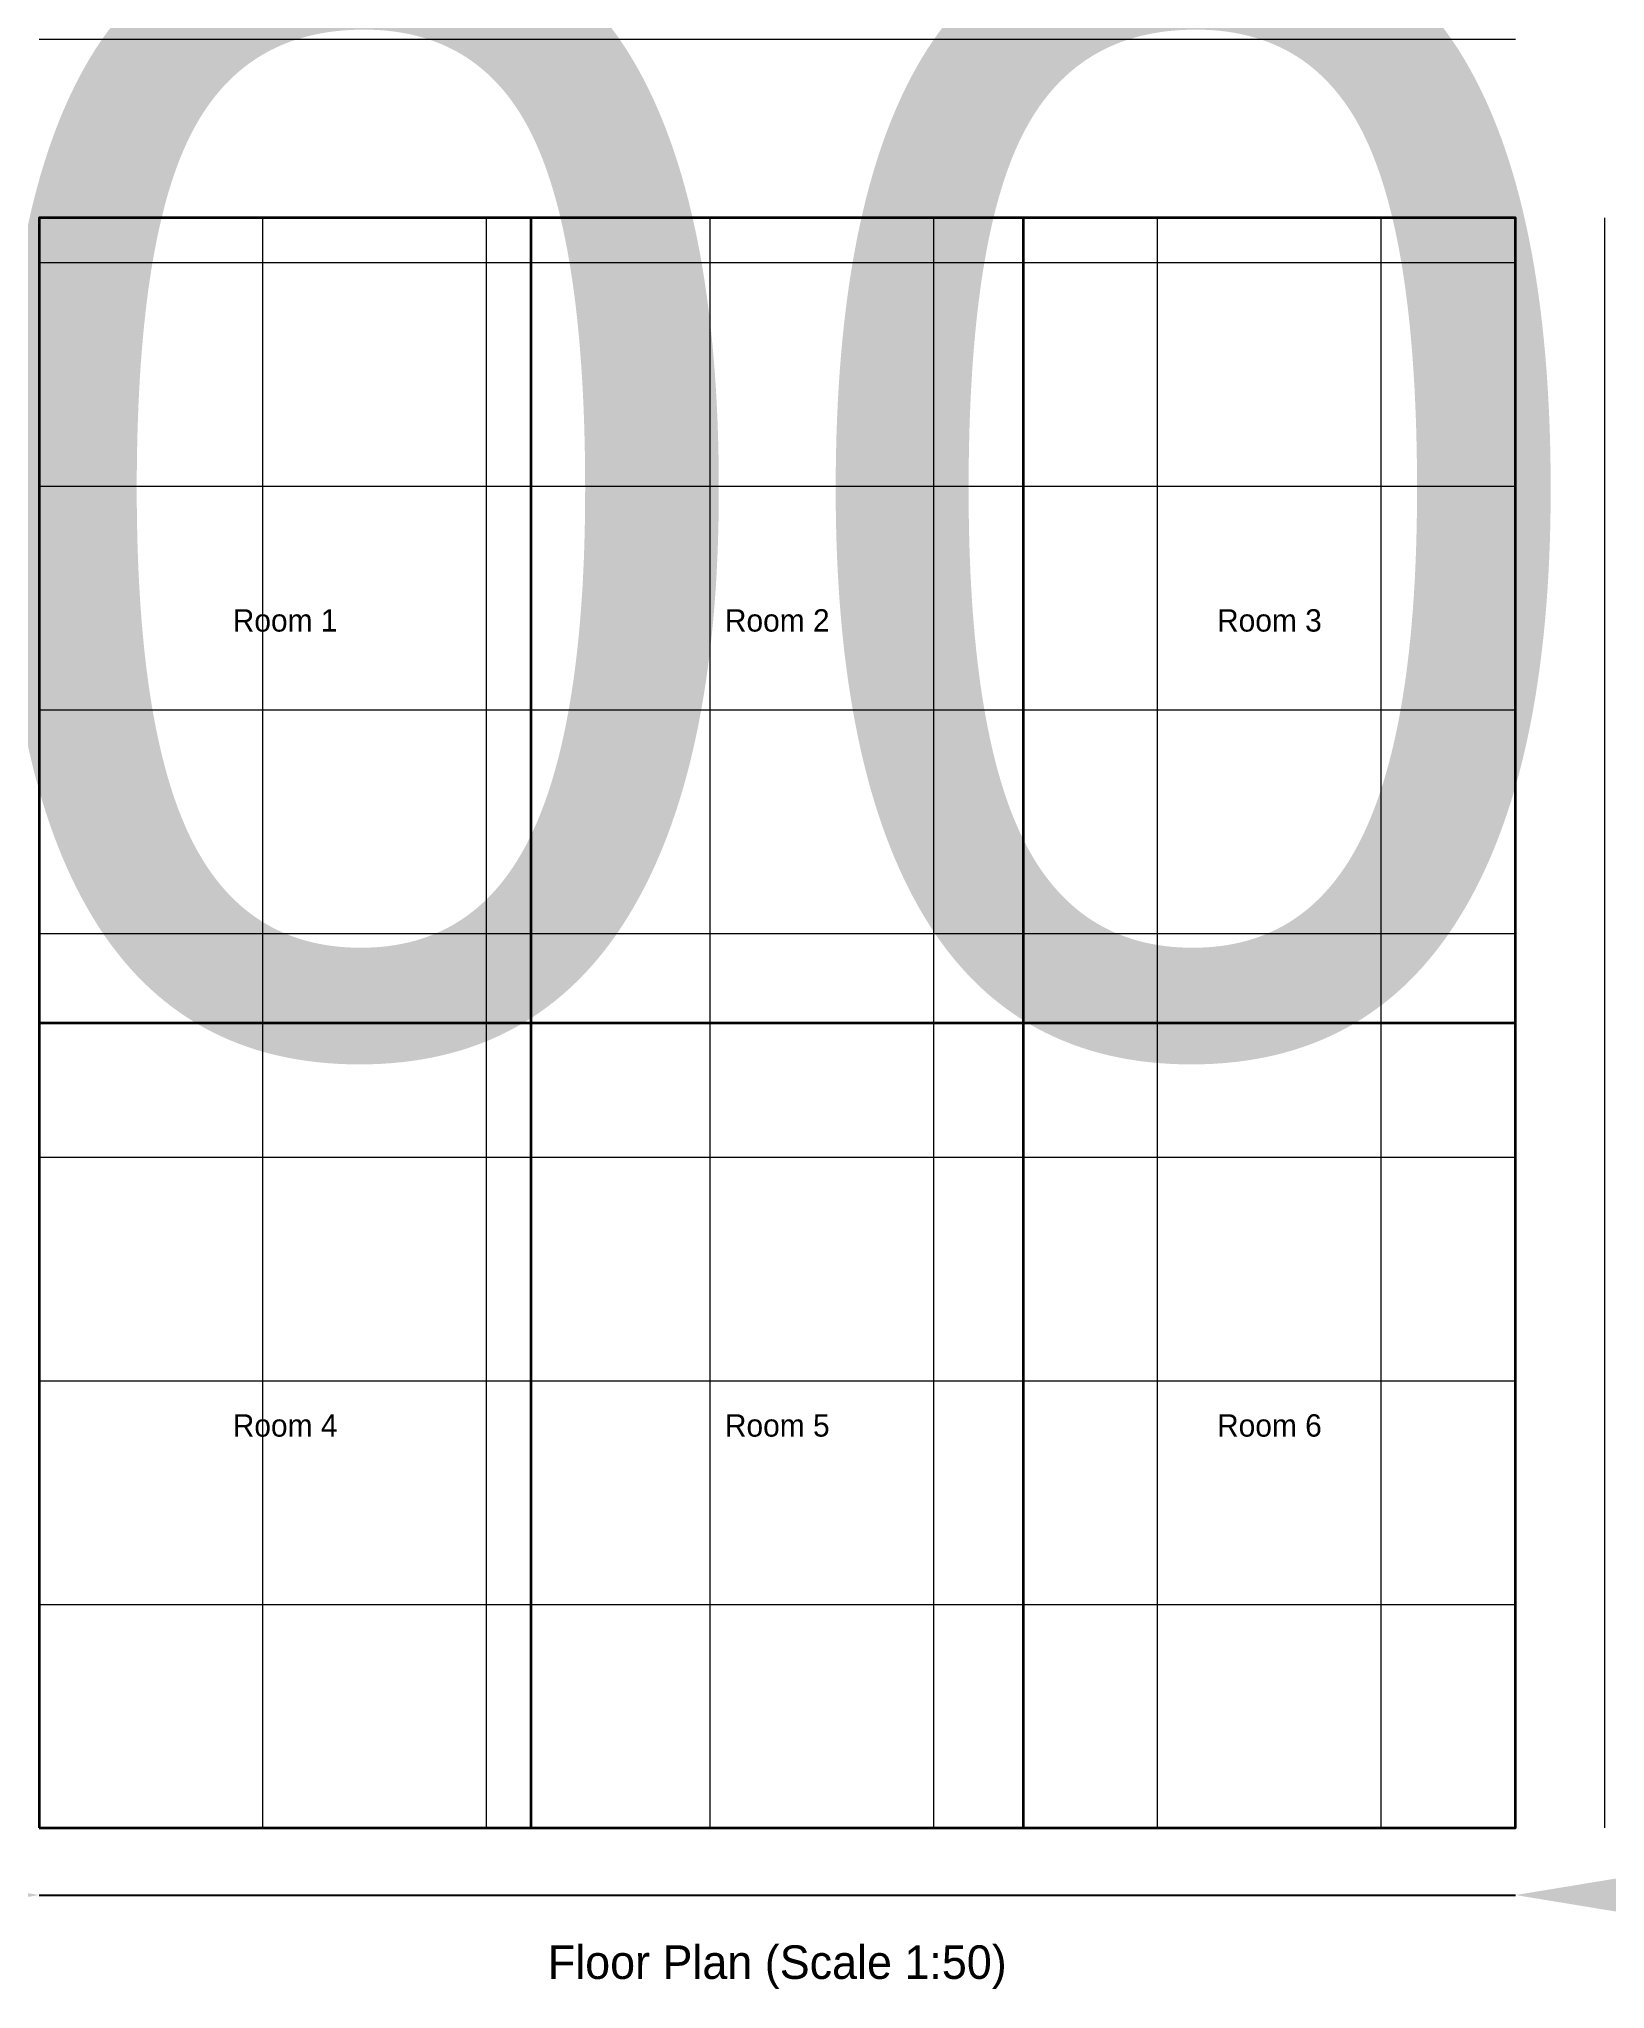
# Model space of a CAD drawing. Header units: millimetres. Extents: x -10000 to 16600, y -10000 to 17200.
# Drawn here: x 0 to 7000, y -720 to 8000 of the extents above; entities that cross this region are included whole.
import ezdxf
from ezdxf.enums import TextEntityAlignment as Align

# ---------------------------------------------------------------- set-up
doc = ezdxf.new("R2010")
doc.units = ezdxf.units.MM
doc.dimstyles.new('50', dxfattribs={"dimscale": 50, "dimtxt": 100, "dimasz": 100, "dimexe": 50, "dimexo": 25, "dimgap": 25, "dimtad": 1, "dimlfac": 50, "dimrnd": 1, "dimcen": 2.5, "dimclrd": 256, "dimclre": 256, "dimazin": 3, "dimtfac": 1, "dimtmove": 0, "dimatfit": 3})

msp = doc.modelspace()

# ---------------------------------------------------------------- texts
for s, height, p in [('Room 1', 100, (1100, 5400)), ('Room 2', 100, (3300, 5400)), ('Room 3', 100, (5500, 5400)), ('Room 4', 100, (1100, 1800)), ('Room 5', 100, (3300, 1800)), ('Room 6', 100, (5500, 1800)), ('Floor Plan (Scale 1:50)', 150, (3300, -600))]:
    msp.add_text(s, height=height).set_placement(p, align=Align.MIDDLE_CENTER)

# ---------------------------------------------------------------- dimensions: what is measured, and where the dimension line sits
msp.add_linear_dim(base=(-300, 0), p1=(0, 0), p2=(0, 7200), angle=90, dimstyle='50', override={"dimscale": 50, "dimlfac": 50}).render()
msp.add_linear_dim(base=(0, -300), p1=(0, 0), p2=(6600, 0), dimstyle='50', override={"dimscale": 50, "dimlfac": 50}).render()

# ---------------------------------------------------------------- linework, layer by layer
at = {"color": 8, "lineweight": 13}
for p, q in [((0, 8000), (6600, 8000)), ((0, 0), (0, 7200)), ((1000, 0), (1000, 7200)), ((2000, 0), (2000, 7200)), ((3000, 0), (3000, 7200)), ((4000, 0), (4000, 7200)), ((5000, 0), (5000, 7200)), ((6000, 0), (6000, 7200)), ((7000, 0), (7000, 7200)), ((0, 7000), (6600, 7000)), ((0, 6000), (6600, 6000)), ((0, 5000), (6600, 5000)), ((0, 4000), (6600, 4000)), ((0, 3000), (6600, 3000)), ((0, 2000), (6600, 2000)), ((0, 1000), (6600, 1000)), ((0, 0), (6600, 0))]:
    msp.add_line(p, q, dxfattribs=at)
at = {"lineweight": 35}
for p, q in [((2200, 0), (2200, 7200)), ((4400, 0), (4400, 7200)), ((0, 3600), (6600, 3600))]:
    msp.add_line(p, q, dxfattribs=at)
msp.add_lwpolyline([(0, 0), (6600, 0), (6600, 7200), (0, 7200), (0, 0)], dxfattribs=at)

msp.set_redraw_order([(e.dxf.handle, doc.entitydb.next_handle()) for e in msp.query("TEXT MTEXT ATTDEF DIMENSION ARC_DIMENSION")])  # texts and dimensions are drawn at this point

doc.saveas('drawing.dxf')
